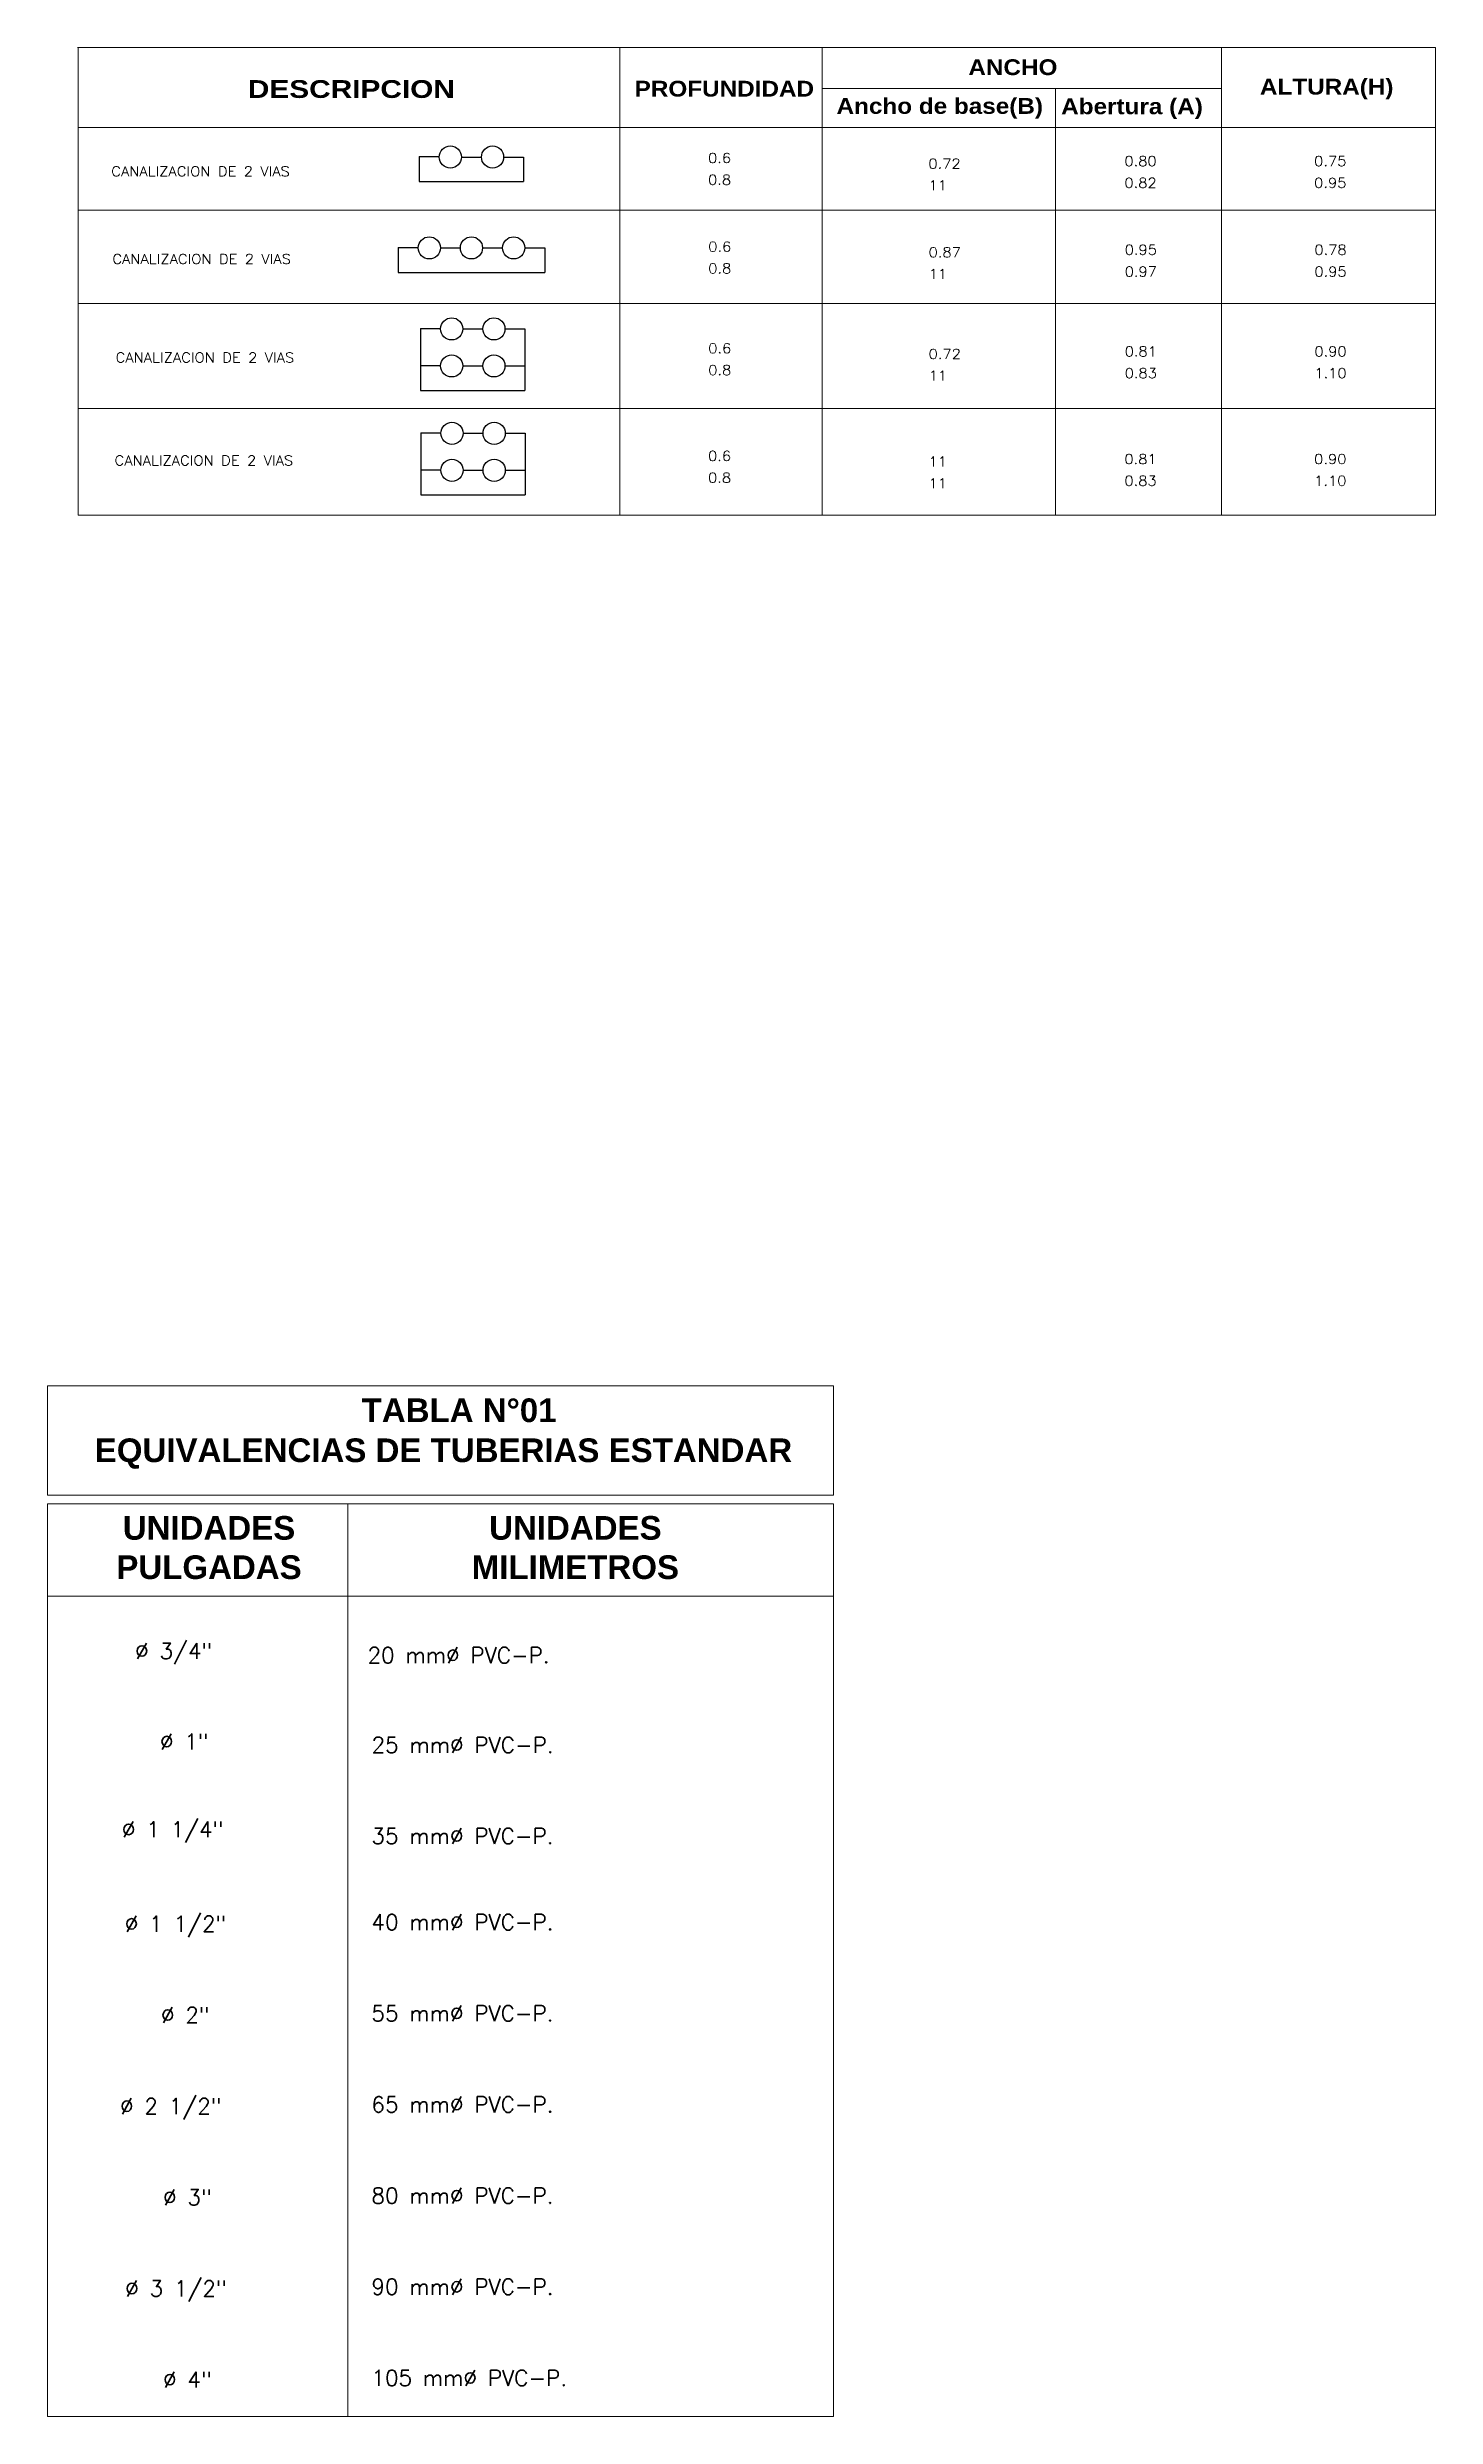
# Model space of a CAD drawing. Header units: inches. Extents: x 1693 to 10990, y 1878 to 5055.
# Drawn here: x 7994 to 8596, y 2532 to 3559 of the extents above; entities that cross this region are included whole.
import ezdxf
from ezdxf.enums import TextEntityAlignment as Align

# ---------------------------------------------------------------- set-up
doc = ezdxf.new("R2010")
doc.units = ezdxf.units.IN
doc.linetypes.add('HIDDEN', pattern=[0.375, 0.25, -0.125])
for name, color, linetype, lineweight in [('ALIMENTADOR', 2, 'HIDDEN', 25), ('AR', 143, 'Continuous', 5), ('TEXT', 2, 'Continuous', 5), ('tuberia', 6, 'Continuous', 25)]:
    doc.layers.add(name, color=color, linetype=linetype, lineweight=lineweight)
doc.styles.add('MINISTERIO', font='arialbd.ttf')
doc.styles.add('ROMAND', font='romand', dxfattribs={"width": 1.2, "height": 0.1})
doc.styles.add('Romans', font='romans.shx')
doc.styles.add('SANSSERIFBOLD', font='sasb____.pfb')

msp = doc.modelspace()

# ---------------------------------------------------------------- texts
at = {"layer": 'ALIMENTADOR', "color": 4, "linetype": 'Continuous', "style": 'MINISTERIO'}
for s, height, p in [('TABLA N°01', 10.2528, (8172.419, 2963.117)), ('EQUIVALENCIAS DE TUBERIAS ESTANDAR', 10.25282, (8165.628, 2945.779)), ('UNIDADES', 10.2528, (8063.986, 2912.138)), ('UNIDADES', 10.2528, (8222.824, 2912.138)), ('PULGADAS', 10.2528, (8063.986, 2895.101)), ('MILIMETROS', 10.2528, (8222.824, 2895.101))]:
    msp.add_text(s, height=height, dxfattribs=at).set_placement(p, align=Align.CENTER)
at = {"layer": 'ALIMENTADOR', "color": 4, "linetype": 'Continuous', "style": 'Romans'}
for s, height, p in [('%%C 3/4"', 6.8478, (8031.971, 2860.474)), ('20 mm%%C PVC-P.', 6.84782, (8132.737, 2858.65)), ('%%C 1"', 6.8478, (8042.718, 2821.223)), ('25 mm%%C PVC-P.', 6.84782, (8134.447, 2819.735)), ('%%C 1 1/4"', 6.8478, (8026.216, 2783.151)), ('35 mm%%C PVC-P.', 6.84782, (8134.411, 2780.301)), ('%%C 1 1/2"', 6.8478, (8027.487, 2742.212)), ('40 mm%%C PVC-P.', 6.84782, (8134.411, 2742.948)), ('%%C 2"', 6.8478, (8043.153, 2702.707)), ('55 mm%%C PVC-P.', 6.84782, (8134.411, 2703.442)), ('%%C 2 1/2"', 6.8478, (8025.444, 2663.201)), ('65 mm%%C PVC-P.', 6.84782, (8134.411, 2663.936)), ('%%C 3"', 6.8478, (8044.063, 2623.696)), ('80 mm%%C PVC-P.', 6.84782, (8134.411, 2624.431)), ('%%C 3 1/2"', 6.8478, (8027.653, 2584.19)), ('90 mm%%C PVC-P.', 6.84782, (8134.411, 2584.925)), ('%%C 4"', 6.8478, (8044.063, 2544.685)), ('105 mm%%C PVC-P.', 6.84782, (8134.411, 2545.42))]:
    msp.add_text(s, height=height, dxfattribs=at).set_placement(p)
at = {"layer": 'TEXT', "color": 4, "ltscale": 0.01}
for s, height, style, width, p in [('ANCHO', 6.8522, 'SANSSERIFBOLD', 1.1, (8393.213, 3546.892)), ('DESCRIPCION', 7.70877, 'SANSSERIFBOLD', 1.2, (8080.836, 3537)), ('PROFUNDIDAD', 6.85224, 'SANSSERIFBOLD', 1.1, (8248.519, 3537.577)), ('ALTURA(H)', 6.8522, 'SANSSERIFBOLD', 1.1, (8519.626, 3538.444)), ('Ancho de base(B)', 6.85224, 'SANSSERIFBOLD', 1.1, (8336.058, 3530.098)), ('Abertura (A)', 6.85224, 'SANSSERIFBOLD', 1.1, (8433.457, 3529.937)), ('0.6 ', 4.2826, 'ROMAND', 1.09, (8280.325, 3508.829)), ('0.80 ', 4.2826, 'ROMAND', 1.09, (8460.864, 3507.471)), ('0.75 ', 4.2826, 'ROMAND', 1.09, (8543.13, 3507.471)), ('CANALIZACION DE 2 VIAS', 4.28265, 'ROMAND', 1.09, (8021.606, 3503.049)), ('0.8 ', 4.2826, 'ROMAND', 1.09, (8280.325, 3499.406)), ('0.72', 4.2826, 'ROMAND', 1.09, (8375.875, 3506.382)), ('0.82', 4.2826, 'ROMAND', 1.09, (8460.864, 3498.048)), ('0.95 ', 4.2826, 'ROMAND', 1.09, (8543.13, 3498.048)), ('11 ', 4.2826, 'ROMAND', 1.09, (8375.875, 3496.959)), ('0.6 ', 4.2826, 'ROMAND', 1.09, (8280.427, 3470.395)), ('0.87', 4.2826, 'ROMAND', 1.09, (8375.977, 3467.949)), ('0.95 ', 4.2826, 'ROMAND', 1.09, (8460.967, 3469.037)), ('0.78 ', 4.2826, 'ROMAND', 1.09, (8543.232, 3469.037)), ('CANALIZACION DE 2 VIAS', 4.28265, 'ROMAND', 1.09, (8022.081, 3465.074)), ('0.8 ', 4.2826, 'ROMAND', 1.09, (8280.427, 3460.973)), ('11', 4.2826, 'ROMAND', 1.09, (8375.977, 3458.526)), ('0.97 ', 4.2826, 'ROMAND', 1.09, (8460.967, 3459.614)), ('0.95', 4.2826, 'ROMAND', 1.09, (8543.232, 3459.614)), ('0.6 ', 4.2826, 'ROMAND', 1.09, (8280.427, 3426.339)), ('CANALIZACION DE 2 VIAS', 4.28265, 'ROMAND', 1.09, (8023.506, 3422.353)), ('0.8 ', 4.2826, 'ROMAND', 1.09, (8280.427, 3416.916)), ('0.72', 4.2826, 'ROMAND', 1.09, (8375.977, 3423.892)), ('0.81 ', 4.2826, 'ROMAND', 1.09, (8460.967, 3424.981)), ('0.83 ', 4.2826, 'ROMAND', 1.09, (8460.967, 3415.558)), ('0.90 ', 4.2826, 'ROMAND', 1.09, (8543.232, 3424.981)), ('1.10 ', 4.2826, 'ROMAND', 1.09, (8543.232, 3415.558)), ('11', 4.2826, 'ROMAND', 1.09, (8375.977, 3414.469)), ('CANALIZACION DE 2 VIAS', 4.28265, 'ROMAND', 1.09, (8023.031, 3377.733)), ('0.6 ', 4.2826, 'ROMAND', 1.09, (8280.325, 3379.703)), ('11 ', 4.2826, 'ROMAND', 1.09, (8375.875, 3377.256)), ('0.81', 4.2826, 'ROMAND', 1.09, (8460.864, 3378.345)), ('0.90 ', 4.2826, 'ROMAND', 1.09, (8543.13, 3378.345)), ('0.8 ', 4.2826, 'ROMAND', 1.09, (8280.325, 3370.28)), ('11', 4.2826, 'ROMAND', 1.09, (8375.875, 3367.833)), ('0.83 ', 4.2826, 'ROMAND', 1.09, (8460.864, 3368.922)), ('1.10', 4.2826, 'ROMAND', 1.09, (8543.13, 3368.922))]:
    msp.add_text(s, height=height, dxfattribs=dict(at, style=style, width=width)).set_placement(p)

# ---------------------------------------------------------------- linework, layer by layer
at = {"layer": 'AR', "color": 1}
for p, q in [((7993.901, 2931.465), (7993.901, 2978.806)), ((7993.901, 2978.806), (8334.681, 2978.806)), ((8334.681, 2978.806), (8334.681, 2931.465)), ((8334.681, 2931.465), (7993.901, 2931.465)), ((7993.901, 2927.733), (8334.681, 2927.733)), ((7993.901, 2927.733), (7993.901, 2875.463)), ((8124.148, 2927.733), (8124.148, 2875.463)), ((8334.681, 2927.733), (8334.681, 2875.463)), ((8334.681, 2887.635), (7993.901, 2887.635)), ((7993.901, 2887.635), (7993.901, 2532.085)), ((8124.148, 2887.635), (8124.148, 2532.085)), ((8334.681, 2887.635), (8334.681, 2532.085)), ((8334.681, 2532.085), (7993.901, 2532.085))]:
    msp.add_line(p, q, dxfattribs=at)
at = {"layer": 'TEXT', "color": 4}
for p, q in [((8595.803, 3558.905), (8006.894, 3558.905)), ((8242.147, 3558.905), (8242.147, 3356.116)), ((8329.858, 3558.905), (8329.858, 3356.116)), ((8007.312, 3545.631), (8007.312, 3524.217)), ((8503.021, 3541.062), (8329.858, 3541.062)), ((8007.312, 3524.217), (8595.803, 3524.217)), ((8007.312, 3488.306), (8595.803, 3488.306)), ((8007.312, 3447.84), (8595.803, 3447.84)), ((8007.312, 3402.428), (8595.803, 3402.428)), ((8007.312, 3356.116), (8595.803, 3356.116))]:
    msp.add_line(p, q, dxfattribs=at)
for points in [[(8007.312, 3558.905), (8007.312, 3356.116)], [(8503.021, 3558.905), (8503.021, 3356.116)], [(8595.803, 3558.905), (8595.803, 3356.116)], [(8431.063, 3541.062), (8431.063, 3356.116)]]:
    msp.add_lwpolyline(points, dxfattribs=at)
at = {"layer": 'tuberia'}
for p, q in [((8155.146, 3511.557), (8163.818, 3511.557)), ((8155.146, 3511.557), (8155.146, 3500.754)), ((8173.432, 3511.373), (8182.104, 3511.373)), ((8191.721, 3511.373), (8200.394, 3511.373)), ((8200.394, 3511.373), (8200.394, 3500.776)), ((8155.146, 3500.754), (8200.394, 3500.776)), ((8146.001, 3472.192), (8154.673, 3472.192)), ((8146.001, 3472.192), (8146.001, 3461.389)), ((8164.287, 3472.007), (8172.959, 3472.007)), ((8182.577, 3472.007), (8191.249, 3472.007)), ((8200.866, 3471.986), (8209.538, 3471.986)), ((8209.566, 3471.986), (8209.566, 3461.389)), ((8146.001, 3461.389), (8209.566, 3461.389)), ((8155.733, 3437.092), (8164.405, 3437.092)), ((8155.733, 3437.092), (8155.733, 3421.048)), ((8174.019, 3436.907), (8182.691, 3436.907)), ((8192.308, 3436.907), (8200.98, 3436.907)), ((8200.98, 3436.907), (8200.98, 3420.863)), ((8155.733, 3421.048), (8164.405, 3421.048)), ((8155.733, 3421.048), (8155.733, 3410.245)), ((8174.019, 3420.863), (8182.691, 3420.863)), ((8192.308, 3420.863), (8200.98, 3420.863)), ((8200.98, 3420.863), (8200.98, 3410.266)), ((8155.733, 3410.245), (8200.98, 3410.266)), ((8155.852, 3391.855), (8164.524, 3391.855)), ((8155.852, 3391.855), (8155.852, 3375.811)), ((8174.139, 3391.671), (8182.811, 3391.671)), ((8192.428, 3391.671), (8201.1, 3391.671)), ((8201.1, 3391.671), (8201.1, 3375.627)), ((8155.852, 3375.811), (8164.524, 3375.811)), ((8155.852, 3375.811), (8155.852, 3365.008)), ((8174.139, 3375.627), (8182.811, 3375.627)), ((8192.428, 3375.627), (8201.1, 3375.627)), ((8201.1, 3375.627), (8201.1, 3365.03)), ((8155.852, 3365.008), (8201.1, 3365.03))]:
    msp.add_line(p, q, dxfattribs=at)
for centre in [(8168.623, 3511.373), (8186.913, 3511.373), (8159.478, 3472.007), (8177.768, 3472.007), (8196.058, 3472.007), (8169.21, 3436.907), (8187.499, 3436.907), (8169.21, 3420.863), (8187.499, 3420.863), (8169.33, 3391.671), (8187.619, 3391.671), (8169.33, 3375.627), (8187.619, 3375.627)]:
    msp.add_circle(centre, 4.809, dxfattribs=at)

msp.set_redraw_order([(e.dxf.handle, doc.entitydb.next_handle()) for e in msp.query("TEXT MTEXT ATTDEF DIMENSION ARC_DIMENSION")])  # texts and dimensions are drawn at this point

doc.saveas('drawing.dxf')
